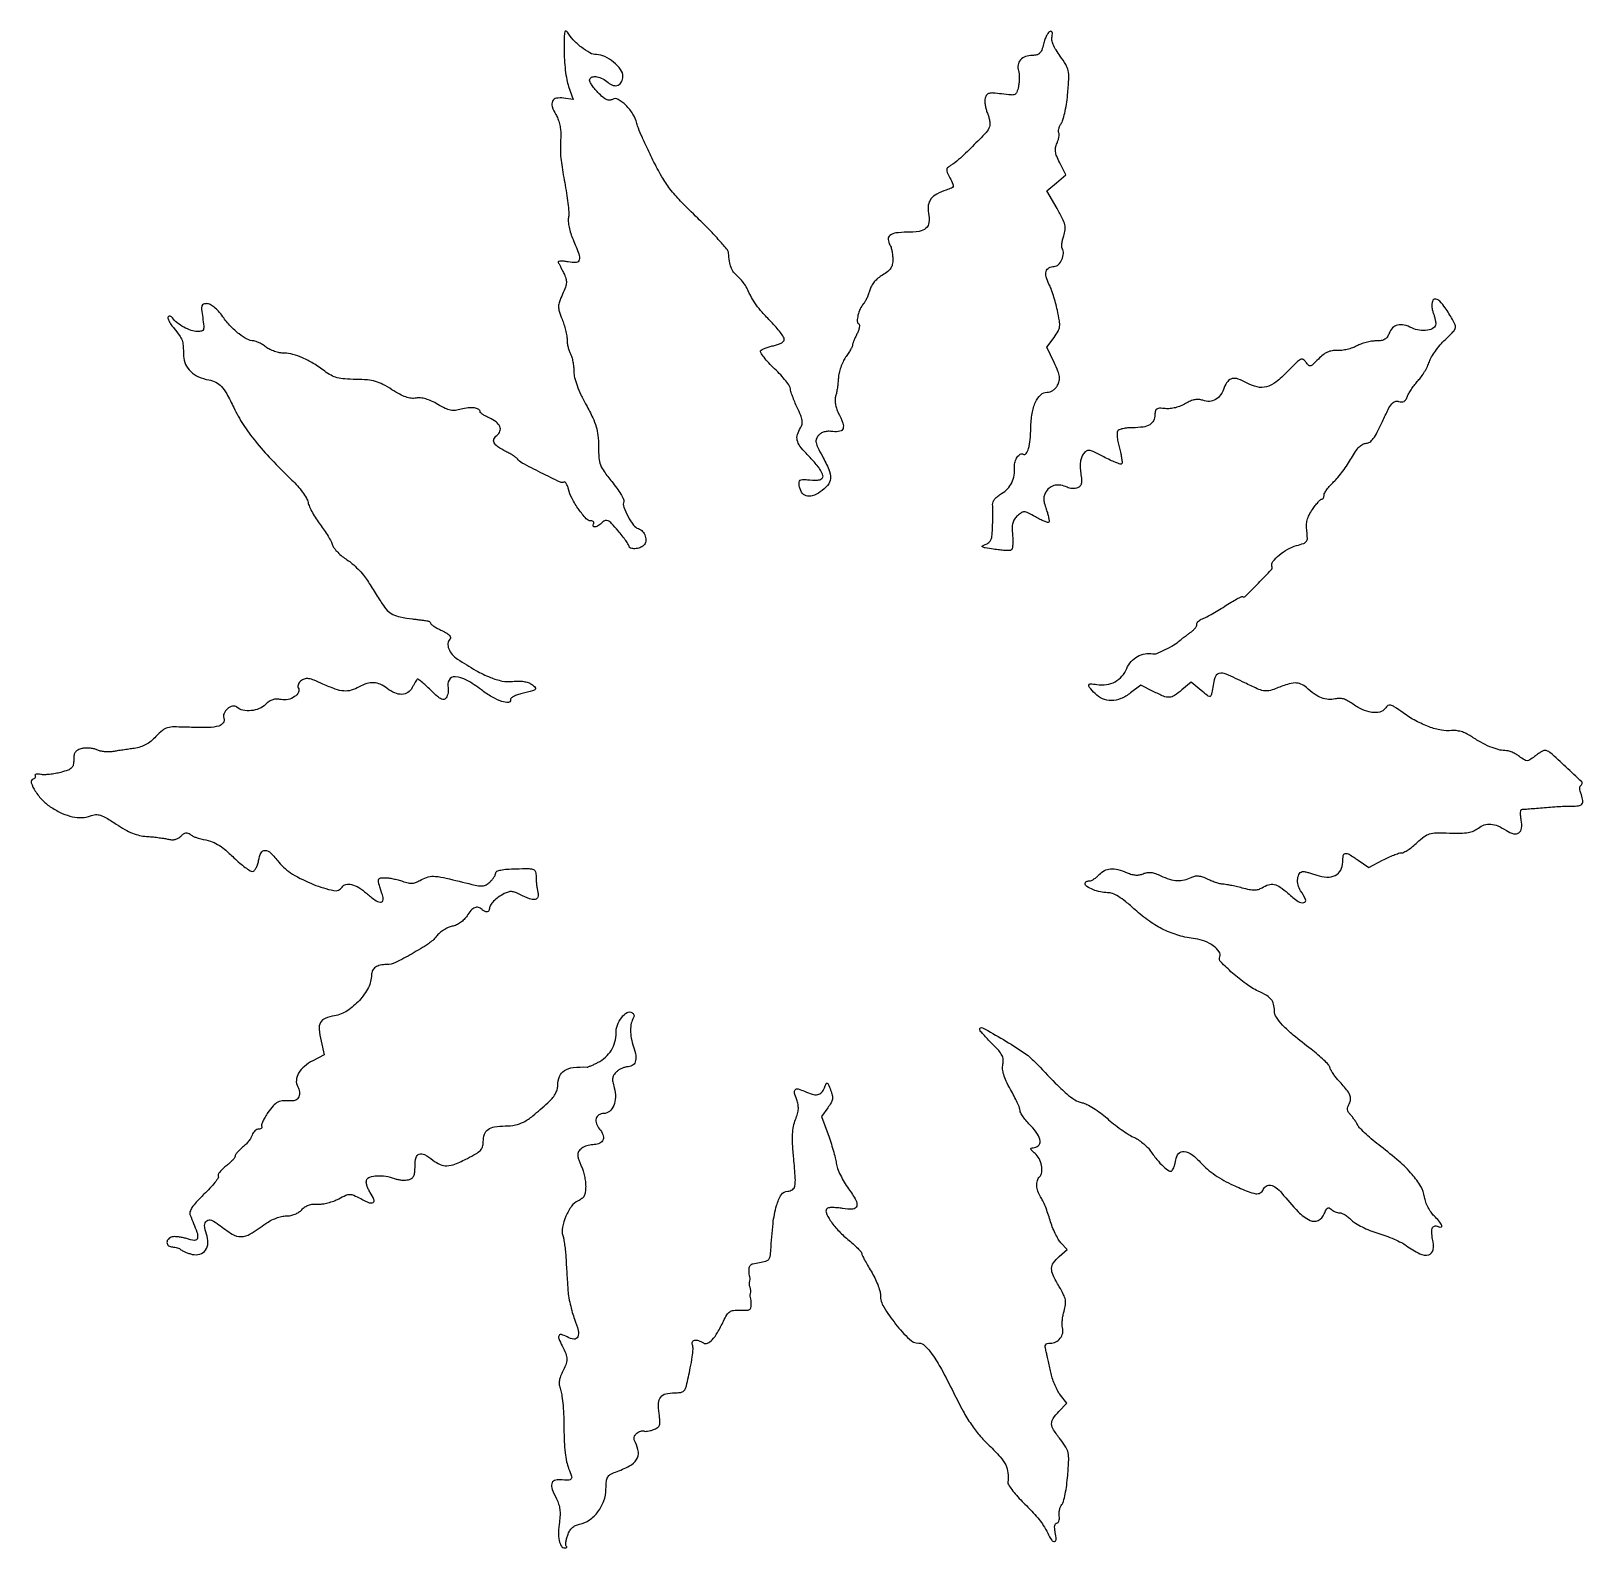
# Model space of a CAD drawing. Extents: x 0 to 500, y 0 to 489.
import ezdxf

# ---------------------------------------------------------------- set-up
doc = ezdxf.new("R2010")
doc.units = 0

msp = doc.modelspace()

# ---------------------------------------------------------------- linework, layer by layer
msp.add_lwpolyline([(172.030409, 482.875727, 0.016702), (172.126627, 479.605273, 0.015017), (172.440923, 476.229814, 0.01547), (172.912916, 473.185468, 0.038627), (173.49545, 471.012895), (174.990901, 466.774337), (171.902822, 467.22757, 0.08006), (169.554547, 467.194575, 0.242582), (168.320106, 466.256542, 0.193769), (168.210807, 464.50257, 0.053301), (169.378916, 461.935693, -0.042951), (170.016518, 460.608019, -0.026693), (170.541548, 458.960431, -0.026695), (170.888001, 457.266482, -0.042993), (170.979852, 455.797159, -0.000022), (170.945823, 454.352182, -0.000015), (170.9076, 452.734165, -0.000016), (170.871057, 451.191336, -0.000033), (170.842723, 450, 0.03542), (170.910836, 448.550756, 0.005892), (171.271523, 445.782374, 0.006438), (171.776826, 442.531862, 0.005662), (172.386197, 439.152763, -0.010258), (172.959691, 435.796248, -0.012276), (173.356852, 432.613931, -0.011051), (173.565197, 429.931319, -0.075471), (173.439397, 428.614561, 0.089588), (173.361376, 427.455382, 0.025194), (173.654762, 425.658748, 0.024543), (174.198582, 423.625306, 0.023644), (174.94475, 421.628893, -0.01217), (176.791975, 417.012333, -0.143217), (176.929276, 415.102784, -0.339349), (175.958835, 414.279125, -0.058793), (173.394996, 414.453721, 0.018796), (172.038236, 414.655803, 0.038356), (170.96267, 414.69195, 0.06318), (170.293036, 414.577505, 0.45824), (170.177083, 414.315012, 0.003539), (170.405937, 413.841837, 0.000587), (170.854104, 412.934397, 0.000644), (171.3838, 411.868496, 0.00057), (171.93826, 410.759531, -0.039205), (172.606728, 409.116511, -0.09259), (172.768808, 407.809474, -0.072921), (172.461852, 406.346833, -0.017798), (171.527238, 404.060403, 0.019023), (170.536204, 401.618892, 0.08221), (170.251529, 400.084965, 0.081609), (170.475258, 398.535616, 0.018588), (171.371066, 396.030635, -0.018727), (171.994677, 394.285276, -0.016082), (172.521501, 392.407673, -0.016379), (172.889176, 390.671009, -0.043998), (173, 389.414022, 0.035465), (173.079864, 388.289486, 0.023224), (173.323125, 387.012495, 0.023372), (173.678207, 385.784209, 0.040834), (174.1, 384.813148, -0.052764), (174.522875, 383.772477, -0.022179), (174.876875, 382.301636, -0.021648), (175.119289, 380.681747, -0.02632), (175.2, 379.14958, 0.060936), (175.443729, 377.157138, 0.026775), (176.222702, 374.611741, 0.022943), (177.463273, 371.647792, 0.014919), (179.151823, 368.340957, -0.012858), (181.271048, 364.232573, -0.040101), (182.396778, 361.333255, -0.047393), (182.945231, 358.563477, -0.024001), (183.132969, 355.009554, 0.018715), (183.290024, 351.290793, 0.0703), (183.798418, 349.017333, 0.065799), (184.933439, 346.898468, 0.015086), (187.407088, 343.667113, -0.014596), (189.004504, 341.584625, -0.020782), (190.289164, 339.639084, -0.017431), (191.203244, 337.994022, -0.201165), (191.257634, 337.272901, 0.170623), (191.28759, 335.428539, 0.03514), (192.647425, 332.419792, 0.03555), (194.424326, 329.621817, 0.157941), (195.988527, 328.503641, -0.134634), (197.346984, 327.62332, -0.106622), (198.213334, 326.09503, -0.112114), (198.34837, 324.410041, -0.161911), (197.684328, 323.084328, -0.114554), (196.501932, 322.347493, -0.068306), (194.866838, 322.028335, -0.083559), (193.482005, 322.181793, -0.335195), (193, 322.820001, 0.147399), (192.84919, 323.320455, 0.008916), (191.949865, 324.625974, 0.012711), (190.794586, 326.156874, 0.009016), (189.425072, 327.816502, 0.009755), (187.313967, 330.187614, 0.084622), (186.197359, 331.04529, 0.21197), (185.310147, 331.106062, 0.109442), (184.353644, 330.496501, -0.052999), (183.121646, 329.501252, -0.100672), (181.939325, 329.03868, -0.354317), (181.44089, 329.316678, -0.237989), (181.5, 330, 0.122698), (181.621559, 330.380268, 0.187915), (181.518476, 330.70625, 0.150523), (181.193504, 330.925829, 0.073989), (180.695018, 331, -0.215809), (179.141007, 331.703503, -0.026359), (176.768023, 334.711719, -0.031504), (174.614455, 338.206971, -0.062508), (173.456505, 341.243089, 0.030376), (173.141904, 342.259237, 0.054938), (172.74737, 343.034508, 0.084563), (172.34064, 343.471776, 0.311094), (171.983073, 343.489538, -0.256016), (170.851179, 343.430275, -0.003629), (164.532119, 346.531293, -0.005794), (158.485526, 349.641337, -0.123604), (157, 350.977756, 0.089672), (156.631882, 351.35656, 0.012105), (155.710815, 351.98215, 0.013641), (154.570164, 352.673885, 0.01111), (153.313412, 353.353356, -0.027915), (150.730501, 354.864082, -0.117411), (149.511754, 356.167102, -0.234722), (149.443189, 357.365656, -0.134673), (150.364596, 358.524648, 0.147924), (151.368722, 359.857353, 0.192372), (151.326149, 361.371274, 0.129651), (150.128925, 362.894673, 0.057598), (147.909865, 364.200191, -0.017424), (146.79511, 364.74083, -0.025227), (145.854773, 365.300478, -0.023055), (145.153758, 365.815253, -0.226587), (145, 366.137123, 0.279198), (144.513522, 366.940418, 0.087212), (143.114084, 367.385233, 0.061584), (141.109925, 367.406796, 0.041786), (138.868458, 366.962274, -0.0436), (136.99242, 366.597281, -0.078077), (135.427989, 366.676864, -0.061945), (133.731892, 367.258571, -0.018993), (131.340605, 368.540544, 0.024403), (129.300306, 369.606102, 0.038311), (127.446891, 370.295094, 0.045274), (125.784379, 370.612828, 0.069547), (124.322327, 370.55356, -0.076754), (122.771423, 370.512953, -0.052762), (121.056725, 370.918887, -0.040021), (119.045912, 371.811767, -0.018176), (116.566448, 373.278663, 0.021616), (113.610895, 374.999893, 0.051952), (111.261349, 375.93921, 0.048836), (108.682515, 376.405597, 0.017254), (104.927732, 376.581522, -0.01501), (101.325947, 376.734083, -0.04614), (98.920962, 377.133469, -0.058727), (96.962134, 377.902475, -0.037912), (94.904165, 379.213467, 0.021595), (91.170856, 381.766522, 0.034861), (87.769459, 383.567411, 0.041272), (84.656399, 384.650231, 0.061454), (81.79966, 385.022236, -0.048668), (80.353629, 385.173165, -0.031858), (78.7349, 385.612376, -0.031983), (77.197296, 386.249077, -0.051863), (76, 387, 0.025451), (74.93272, 387.750573, 0.025382), (73.79375, 388.389559, 0.026218), (72.744773, 388.843096, 0.084311), (72, 388.984353, -0.11904), (69.892755, 389.536316, -0.042905), (67.28169, 391.242914, -0.038368), (64.552149, 393.742039, -0.031467), (62.0351, 396.792848, 0.024764), (60.636503, 398.535057, 0.038856), (59.254678, 399.867422, 0.046783), (57.982153, 400.730564, 0.126293), (56.932455, 401, 0.08171), (55.830439, 400.818699, 0.241297), (55.311405, 400.284649, 0.101902), (55.206138, 399.174001, 0.010061), (55.552271, 396.5, -0.009483), (55.918029, 393.699809, -0.11938), (55.784276, 392.64995, -0.252522), (55.203475, 392.148976, -0.054312), (53.83605, 392, -0.087455), (51.87338, 392.345936, -0.038393), (49.461321, 393.439569, -0.038403), (47.225221, 394.902022, -0.080267), (45.804373, 396.413075, 0.076525), (45.487498, 396.75513, 0.10573), (45.113687, 396.94041, 0.124706), (44.74303, 396.940913, 0.135476), (44.429941, 396.763274, 0.284448), (44.323873, 396.312586, 0.0376), (44.721462, 395.367674, 0.034438), (45.419085, 394.209894, 0.022095), (46.375568, 392.96551, -0.017524), (48.116004, 390.743523, -0.074788), (48.892149, 389.253124, -0.06505), (49.248403, 387.503793, -0.011261), (49.412372, 384.123274, 0.102145), (50.038705, 381.44258, 0.094974), (51.684564, 379.149268, 0.084656), (54.247495, 377.433185, 0.062303), (57.521738, 376.432307, -0.072966), (59.826489, 375.673932, -0.093588), (61.600202, 374.325001, -0.058186), (63.304436, 371.926308, -0.013357), (65.579496, 367.5, 0.031652), (68.622581, 362.076789, 0.025479), (72.538318, 356.655975, 0.021418), (77.639046, 350.832642, 0.011881), (84.322314, 344.156569, -0.023193), (86.113659, 342.284323, -0.023094), (87.726612, 340.251605, -0.023684), (88.965583, 338.349031, -0.078576), (89.508267, 336.96236, 0.052767), (89.970878, 335.57402, 0.018319), (90.915956, 333.684172, 0.017963), (92.116984, 331.663498, 0.019949), (93.421144, 329.805791, -0.01331), (94.732589, 327.989465, -0.013023), (95.955477, 326.09287, -0.013018), (96.94097, 324.37414, -0.046915), (97.433236, 323.212489, 0.086441), (97.978516, 322.163866, 0.030167), (99.094252, 320.871768, 0.028898), (100.519101, 319.569665, 0.029894), (102.069183, 318.456327, -0.036837), (103.761339, 317.205, -0.021013), (105.618839, 315.466215, -0.020899), (107.350474, 313.549013, -0.032316), (108.661644, 311.743838, 0.000116), (109.840175, 309.879865, 0.000082), (111.166195, 307.78446, 0.000083), (112.43527, 305.780501, 0.000174), (113.421754, 304.224538, 0.049822), (115.051378, 302.146138, 0.087378), (116.809637, 300.858864, 0.065866), (119.238489, 300.037466, 0.018489), (123.201615, 299.407685, -0.00051), (124.556075, 299.242112, -0.000524), (125.898287, 299.075217, -0.000507), (127.062361, 298.928035, -0.002218), (127.75, 298.837283, -0.048418), (128.228262, 298.724082, -0.062757), (128.632812, 298.5264, -0.076908), (128.907256, 298.279115, -0.172659), (129, 298.018546, 0.23617), (129.16772, 297.683267, 0.015878), (130.071123, 297.050027, 0.020131), (131.24921, 296.344881, 0.013533), (132.646377, 295.631589, -0.020398), (134.248338, 294.785825, -0.071977), (135.158315, 294.064512, -0.158656), (135.457091, 293.433389, -0.232259), (135.262048, 292.862048, 0.17337), (134.617973, 291.501264, 0.116321), (134.848179, 289.778752, 0.090704), (135.936839, 287.984525, 0.066214), (137.705468, 286.457329, 0.014314), (143.632209, 282.812074, 0.03416), (148.272322, 280.544864, 0.04656), (152.102336, 279.38879, 0.078244), (155.451048, 279.241593, -0.026846), (157.342734, 279.3525, -0.037005), (159.040059, 279.235039, -0.042628), (160.461259, 278.904863, -0.079642), (161.510423, 278.36872, -0.036415), (162.747597, 277.317814, -0.418508), (162.748237, 276.741332, -0.130632), (161.912322, 276.263388, -0.005266), (158.5, 275.395452, 0.02667), (156.983857, 274.939932, 0.041369), (155.741536, 274.373356, 0.049667), (154.900785, 273.785956, 0.270765), (154.726506, 273.281867, -0.462185), (154.078314, 272.463532, -0.092661), (151.97276, 272.781272, -0.048791), (148.798736, 274.24493, -0.030607), (145.400812, 276.52385, 0.035415), (140.574259, 279.69413, 0.113803), (136.90677, 280.763595, 0.287194), (134.992128, 279.712081, 0.18793), (134.635572, 277.139302, -0.063875), (134.714145, 276.402491, -0.040593), (134.625756, 275.543015, -0.040291), (134.397438, 274.698895, -0.058192), (134.053886, 274.007132, -0.174283), (133.352305, 273.475453, -0.191545), (132.504996, 273.539217, -0.069783), (131.266946, 274.373478, -0.010299), (129.059239, 276.442155, 0.009661), (127.48934, 277.916956, 0.016122), (126.105852, 279.08844, 0.010019), (124.950209, 279.96757, 0.387671), (124.653811, 279.935023, 0.044155), (124.443546, 279.648754, 0.005181), (124.039512, 278.966851, 0.006177), (123.576548, 278.143395, 0.00502), (123.100271, 277.25, -0.12842), (121.703882, 275.705829, -0.138199), (119.769315, 275.095694, -0.110623), (117.453527, 275.539858, -0.063574), (115, 277, 0.059528), (112.810792, 278.32685, 0.092883), (110.675735, 278.850992, 0.090346), (108.453177, 278.572386, 0.053654), (106, 277.5, -0.05927), (103.450347, 276.419279, -0.090698), (101.068196, 276.176393, -0.068057), (98.287208, 276.784266, -0.021165), (94.328485, 278.427401, 0.011782), (91.497697, 279.665126, 0.056229), (89.802673, 280.14573, 0.101308), (88.56281, 280.098616, 0.09818), (87.42571, 279.569336, 0.056163), (86.812729, 279.005592, 0.071596), (86.39746, 278.360643, 0.087207), (86.234873, 277.737284, 0.160031), (86.356416, 277.232324, -0.257258), (86.428802, 275.785195, -0.12832), (85.197901, 274.349828, -0.096505), (83.07081, 273.414496, -0.1052), (80.815476, 273.386905, 0.04766), (79.353631, 273.536752, 0.077516), (78.12199, 273.353353, 0.076244), (76.990713, 272.800262, 0.044647), (75.831194, 271.831194, -0.100357), (73.802689, 270.486604, -0.07335), (71.169689, 269.845412, -0.075447), (68.543381, 269.998367, -0.121579), (66.536623, 270.969605, 0.235087), (65.174413, 271.289901, 0.118785), (63.560534, 270.475546, 0.111466), (62.426161, 268.967766, 0.199951), (62.383049, 267.444174, -0.253619), (62.183834, 265.924611, -0.167387), (60.708442, 264.889086, -0.06484), (57.47968, 264.398538, -0.014989), (51.969094, 264.44647, 0.006323), (46.435945, 264.59052, 0.066168), (44.18753, 264.322231, 0.112866), (42.56523, 263.486517, 0.0319), (40.5, 261.506857, -0.034576), (38.90149, 259.990897, -0.047644), (37.263107, 258.883059, -0.049375), (35.49258, 258.133087, -0.041312), (33.5, 257.688708, 0.00203), (31.758852, 257.441728, 0.001496), (29.832577, 257.15462, 0.001511), (28.012898, 256.872202, 0.003381), (26.632177, 256.644056, -0.041046), (25.365342, 256.531684, -0.028459), (23.928674, 256.604266, -0.028805), (22.54726, 256.834256, -0.051284), (21.455919, 257.202039, 0.053341), (20.384642, 257.558174, 0.03287), (19.06955, 257.755115, 0.032717), (17.727834, 257.778627, 0.049544), (16.573742, 257.607864, 0.051586), (15.289995, 257.140734, 0.124772), (14.523561, 256.494745, 0.115397), (14.122836, 255.526571, 0.040686), (14, 254.019492, -0.049737), (13.834989, 252.364756, -0.150953), (13.300351, 251.382435, -0.108376), (12.183966, 250.687457, -0.019472), (9.830523, 249.954365, -0.020777), (8.065441, 249.556905, -0.018692), (6.210128, 249.29061, -0.019087), (4.528263, 249.17774, -0.054485), (3.360785, 249.271364, 0.027011), (2.509649, 249.386861, 0.065102), (1.876042, 249.355691, 0.154811), (1.564577, 249.191014, 0.345553), (1.536493, 248.940953, -0.140105), (1.627706, 248.617891, -0.13062), (1.538238, 248.285578, -0.107887), (1.273382, 247.994171, -0.074235), (0.874054, 247.791351, 0.415944), (0.282347, 246.59915, 0.061712), (1.579448, 243.920273, 0.049618), (3.980406, 240.910489, 0.058867), (6.804997, 238.6231, 0.035206), (10.318366, 236.73684, 0.053124), (13.616975, 235.657668, 0.061953), (16.646623, 235.395597, 0.081646), (19.359762, 235.946682, -0.070658), (21.045591, 236.327634, -0.099155), (22.573956, 236.148761, -0.057333), (24.467964, 235.283085, -0.010736), (27.69599, 233.237981, 0.019116), (30.468802, 231.545705, 0.031156), (32.953011, 230.353508, 0.036391), (35.240206, 229.614788, 0.04766), (37.412503, 229.298891, -0.010828), (39.175994, 229.173796, -0.00831), (41.095976, 228.963505, -0.008414), (42.886232, 228.706576, -0.019684), (44.212097, 228.439559, 0.044876), (45.528399, 228.242768, 0.070425), (46.666711, 228.336212, 0.076528), (47.666134, 228.729938, 0.064428), (48.568043, 229.425186, -0.040121), (49.413605, 230.144942, -0.108605), (50.132516, 230.456241, -0.13826), (50.806901, 230.400477, -0.084058), (51.503918, 229.996749, 0.048264), (52.154271, 229.55537, 0.023513), (53.057348, 229.116013, 0.023074), (54.047832, 228.743599, 0.030822), (54.977857, 228.504264, -0.027014), (58.059535, 227.736174, -0.055057), (60.345862, 226.747127, -0.046705), (62.58697, 225.175333, -0.014764), (65.623577, 222.433126, 0.013298), (67.492651, 220.735285, 0.017754), (69.281803, 219.302231, 0.015082), (70.823425, 218.225532, 0.145898), (71.579883, 218, 0.208614), (72.136565, 218.242832, 0.058063), (72.711713, 219.028125, 0.048108), (73.217153, 220.159935, 0.034618), (73.565978, 221.5, -0.065301), (74.405087, 224.067627, -0.308189), (75.675823, 224.806401, -0.180892), (77.436295, 224.0007, -0.026689), (80.093021, 221.033873, 0.087835), (84.494599, 217.184041, 0.042115), (91.245488, 213.845798, 0.039279), (97.777208, 211.850095, 0.319015), (100.5, 213, -0.204203), (101.721914, 213.861964, -0.115774), (103.562898, 213.82692, -0.076983), (105.859514, 212.847207, -0.040936), (108.347219, 211, 0.02342), (111.023104, 208.863851, 0.110275), (112.817325, 208.089978, 0.384224), (113.622356, 208.579261, 0.148599), (113.616631, 210, 0.055556), (113.335922, 210.910459), (113, 212), (112.664078, 213.089541, -0.055556), (112.383369, 214, -0.049734), (112.174638, 215.031382, -0.214963), (112.368378, 215.609836, -0.175794), (112.967502, 215.918781, -0.032028), (114.234145, 216, -0.033838), (115.411011, 215.920263, -0.015237), (116.93867, 215.664674, -0.015005), (118.541838, 215.295632, -0.019794), (119.976168, 214.858463, 0.029574), (121.796552, 214.342293, 0.075564), (123.160892, 214.251669, 0.078546), (124.459, 214.571105, 0.033891), (126.055039, 215.373441, -0.073717), (128.274902, 216.276591, -0.083551), (130.565376, 216.442977, -0.034853), (134.079409, 215.861896, -0.003493), (142.34534, 213.834344, 0.021479), (144.432938, 213.401211, 0.073044), (145.81864, 213.379321, 0.096162), (146.938941, 213.752778, 0.055572), (148.09534, 214.586281, 0.031834), (148.824237, 215.335596, 0.033275), (149.440506, 216.160871, 0.035304), (149.8711, 216.941055, 0.10886), (150, 217.52608, -0.298739), (150.361048, 218.076438, -0.050989), (151.615208, 218.475015, -0.034094), (153.609218, 218.751254, -0.011954), (156.5, 218.883132, -0.005797), (160.778993, 218.926291, -0.095555), (162.175013, 218.654852, -0.242306), (162.812098, 217.917796, -0.058161), (163.013655, 216.262039, 0.017565), (163.062628, 215.040475, 0.011805), (163.200423, 213.650411, 0.011899), (163.397882, 212.309546, 0.022961), (163.630286, 211.25, -0.144725), (163.59162, 209.740938, -0.290776), (162.710082, 209.010735, -0.122841), (160.845101, 209.233015, -0.028549), (157.941309, 210.53035, 0.02736), (156.336282, 211.252012, 0.075617), (155.129483, 211.517937, 0.089626), (154.02109, 211.392343, 0.04999), (152.761604, 210.872414, 0.02975), (150.823308, 209.68169, 0.044819), (149.30772, 208.405286, 0.05432), (148.315478, 207.159899, 0.141996), (148, 206.071429, -0.158935), (147.773273, 205.376178, -0.204819), (147.201578, 205.036372, -0.148156), (146.397666, 205.16771, -0.082507), (145.583333, 205.75, 0.12987), (144.458856, 206.404483, 0.16694), (143.272511, 206.330811, 0.112329), (142.031122, 205.450987, 0.04285), (140.749425, 203.746882, -0.05254), (139.830202, 202.572677, -0.045776), (138.645812, 201.554387, -0.046463), (137.316942, 200.783283, -0.058951), (135.968874, 200.343775, 0.057272), (134.658948, 199.921548, 0.034806), (133.225998, 199.146492, 0.034523), (131.893766, 198.166101, 0.050692), (130.886285, 197.11889, -0.080259), (128.291399, 194.721517, -0.017338), (123.068254, 191.511928, -0.015555), (117.666535, 188.663744, -0.113316), (114.831787, 188.00464, 0.051827), (112.772461, 187.784816, 0.098954), (111.250537, 187.128455, 0.124504), (110.317266, 186.061428, 0.114082), (109.964565, 184.643011, -0.115934), (108.951092, 180.629952, -0.064349), (106.057219, 176.460476, -0.063635), (102.144133, 173.107607, -0.103867), (98.091848, 171.515518, 0.050054), (95.020694, 170.674167, 0.179947), (93.522957, 169.351249, 0.14894), (93.096052, 167.195556, 0.0312), (93.7261, 163.354445), (94.743214, 158.909645), (91.068668, 157.035032, 0.057962), (88.329974, 155.211071, 0.085653), (86.481979, 153.001737, 0.108399), (85.749059, 150.711578, 0.152154), (86.189854, 148.625233, -0.095786), (86.744772, 146.946308, -0.132789), (86.531198, 145.38336, -0.162204), (85.618454, 144.345715, -0.158656), (84.25682, 144.051141, 0.037994), (81.625702, 144.118726, 0.100533), (79.810285, 143.653891, 0.097095), (78.283067, 142.505761, 0.033945), (76.580277, 140.33295, 0.018835), (75.663239, 138.867586, 0.026897), (74.971645, 137.498416, 0.025556), (74.539259, 136.35955, 0.219771), (74.603243, 135.83295, -0.168316), (74.673818, 135.517444, -0.190065), (74.528648, 135.244679, -0.121062), (74.160963, 135.060165, -0.056098), (73.626405, 135, 0.117522), (73.009357, 134.852935, 0.070674), (72.388908, 134.420163, 0.064467), (71.859165, 133.780749, 0.064033), (71.508279, 133.026085, -0.062461), (71.096522, 132.133204, -0.027599), (70.348804, 131.068007, -0.026789), (69.421293, 130.012163, -0.032494), (68.440892, 129.132165, 0.022357), (67.506383, 128.326938, 0.02781), (66.717012, 127.495186, 0.028096), (66.148608, 126.743561, 0.148912), (66, 126.255647, -0.163822), (65.830926, 125.753469, -0.023484), (65.125412, 124.909844, -0.024609), (64.162808, 123.961097, -0.018762), (63.022679, 123.01738, 0.026137), (61.921958, 122.078599, 0.039731), (61.081309, 121.1448, 0.046312), (60.573794, 120.337049, 0.261206), (60.594681, 119.846803, -0.297152), (60.580868, 119.273985, -0.016266), (59.462358, 117.753767, -0.020926), (57.912491, 115.945852, -0.013317), (55.968574, 113.969711, 0.012238), (53.502831, 111.473889, 0.042695), (52.098708, 109.699839, 0.073269), (51.462472, 108.341028, 0.173454), (51.519582, 107.240721, -0.008313), (53.684848, 101.799434, -0.131296), (53.884131, 99.833025, -0.39859), (52.952469, 99.121654, -0.053253), (50.301047, 99.694743, 0.026994), (49.100228, 100.02101, 0.023186), (47.808745, 100.23601, 0.023844), (46.616322, 100.32072, 0.059841), (45.75, 100.237039, 0.141062), (44.508629, 99.565131, 0.205276), (44.042258, 98.428889, 0.232019), (44.559961, 97.413284, 0.162254), (45.8, 97, -0.042173), (46.55887, 96.935879, -0.03454), (47.350313, 96.744176, -0.035789), (48.057227, 96.463264, -0.073178), (48.55, 96.129108, 0.067438), (49.093564, 95.751375, 0.020211), (50.01125, 95.328036, 0.019862), (51.090747, 94.931436, 0.020307), (52.190425, 94.625009, 0.129763), (54.647381, 94.691204, 0.170014), (56.459695, 95.990041, 0.146865), (57.231187, 98.314093, 0.091327), (56.78924, 101.174741, -0.06101), (56.192141, 103.928039, -0.258694), (56.847328, 105.416733, -0.272901), (58.414957, 105.601118, -0.065355), (60.747281, 104.183098, 0.029841), (65.062039, 101.1214, 0.145972), (67.915967, 100.339011, 0.130653), (70.902468, 101.204785, 0.022059), (75.897883, 104.521409, -0.03678), (77.459492, 105.493279, -0.030927), (79.238299, 106.290488, -0.032022), (80.998574, 106.82629, -0.057928), (82.492896, 107, 0.0484), (83.925192, 107.138971, 0.047216), (85.316549, 107.550854, 0.049113), (86.551189, 108.194123, 0.06428), (87.517817, 109.019688, -0.060197), (88.526335, 109.895315, -0.063563), (89.696754, 110.486582, -0.059309), (91.048501, 110.792189, -0.042804), (92.59537, 110.820516, 0.051442), (94.097322, 110.873931, 0.026697), (95.941384, 111.231878, 0.026236), (97.815012, 111.806462, 0.036009), (99.422565, 112.528232, -0.016434), (101.72858, 113.674002, -0.106105), (102.990582, 113.95204, -0.10798), (104.245641, 113.684935, -0.017296), (106.505977, 112.566714, 0.025483), (109.24653, 111.266307, 0.246845), (110.486668, 111.380626, 0.369956), (110.769407, 112.34149, 0.039404), (109.559471, 114.54958, -0.036067), (108.944776, 115.653847, -0.03854), (108.510739, 116.811196, -0.041719), (108.300911, 117.855091, -0.120929), (108.392628, 118.580788, -0.231204), (109.426765, 119.54412, -0.060408), (111.725095, 119.95018, -0.053004), (114.558691, 119.80353, -0.051471), (117.327579, 119.065554, 0.040606), (118.422883, 118.748039, 0.02931), (119.68241, 118.567481, 0.02981), (120.908273, 118.537835, 0.055145), (121.892678, 118.682186, 0.084809), (122.940102, 119.156221, 0.134036), (123.57886, 119.899208, 0.088345), (123.90806, 121.100878, 0.022794), (124, 123.116631, -0.05774), (124.312986, 125.817909, -0.261311), (125.345949, 126.944897, -0.209654), (127.05386, 126.781104, -0.039417), (129.727129, 125, 0.0605), (132.107693, 123.554626, 0.119097), (134.269922, 123.143862, 0.084207), (136.867826, 123.717606, 0.020024), (140.917838, 125.552625, 0.015477), (143.638827, 127.026466, 0.069866), (145.055265, 128.141452, 0.113342), (145.75766, 129.316686, 0.078405), (146, 130.852625, -0.078383), (146.388291, 133.314306, -0.158372), (147.527765, 134.886932, -0.121052), (149.623558, 135.745249, -0.03696), (153.065141, 136, 0.047964), (156.344497, 136.315309, 0.076131), (158.995245, 137.263963, 0.049091), (161.965666, 139.269004, 0.010132), (166.75, 143.398919, 0.031009), (168.180343, 144.855182, 0.048911), (169.192497, 146.282958, 0.057218), (169.795656, 147.691382, 0.072705), (170, 149.089249, -0.097107), (170.564436, 151.968095, -0.15857), (172.155838, 153.850831, -0.112605), (175.013513, 154.830528, -0.036436), (179.510478, 154.979738, 0.105166), (179.83534, 155.035466, 0.007149), (180.705553, 155.396991, 0.009986), (181.736549, 155.867356, 0.007315), (182.861978, 156.428626, 0.064194), (185.374629, 158.167846, 0.070156), (187.278245, 160.441525, 0.07219), (188.439428, 163.092644, 0.074418), (188.782741, 165.936554, -0.097153), (189.211942, 168.509777, -0.075357), (190.599778, 170.994383, -0.093055), (192.368827, 172.562901, -0.280364), (193.915446, 172.552258, -0.083445), (194.297785, 172.216866, -0.09285), (194.532455, 171.786326, -0.100558), (194.584573, 171.328838, -0.117173), (194.4471, 170.914406, 0.084303), (193.709912, 169.097098, 0.054124), (193.461738, 166.829596, 0.047498), (193.705059, 164.250169, 0.035907), (194.438901, 161.5, -0.043537), (195.148208, 158.669335, -0.122953), (194.974038, 156.653196, -0.186526), (193.961592, 155.450365, -0.126243), (192.206296, 155, 0.0767), (191.489414, 154.889379, 0.034835), (190.604255, 154.540094, 0.03345), (189.703684, 154.033557, 0.039102), (188.927471, 153.434363, 0.061724), (188.088137, 152.461685, 0.11194), (187.714191, 151.485125, 0.081492), (187.739073, 150.233636, 0.021728), (188.187247, 148.284016, -0.070615), (188.57811, 145.256772, -0.094175), (188.027505, 142.545954, -0.120702), (186.676995, 140.687556, -0.177358), (184.799636, 140, 0.144477), (183.248161, 139.542137, 0.187802), (182.387882, 138.351217, 0.154038), (182.47338, 136.688429, 0.094913), (183.5, 135, -0.094895), (184.56513, 133.248374, -0.173523), (184.587413, 131.596793, -0.193406), (183.57766, 130.427299, -0.117983), (181.781385, 129.984687, 0.059938), (179.804993, 129.733442, 0.07337), (178.086194, 129.021582, 0.088266), (176.893359, 127.985459, 0.158653), (176.435433, 126.786475, 0.06966), (176.495307, 126.115119, 0.018948), (176.775987, 125.084677, 0.018785), (177.187002, 123.927879, 0.018523), (177.685433, 122.79966, -0.040279), (178.1898, 121.508977, -0.021352), (178.613846, 119.843535, -0.021111), (178.904296, 118.092791, -0.030556), (179, 116.528221, -0.031382), (178.884106, 114.683549, -0.089134), (178.500769, 113.458595, -0.107384), (177.765056, 112.576268, -0.058639), (176.554243, 111.842761, 0.130573), (174.462829, 110.126455, 0.052556), (172.615036, 106.890987, 0.052558), (171.482761, 103.342409, 0.130931), (171.635427, 100.644796, -0.035013), (171.925673, 99.493293, -0.009839), (172.216133, 97.661284, -0.009871), (172.463488, 95.571574, -0.010252), (172.624514, 93.5, 0.000535), (172.756998, 91.223857, 0.000314), (172.920178, 88.5, 0.000314), (173.086786, 85.776155, 0.000534), (173.229884, 83.5, 0.024762), (173.487401, 81.238212, 0.014471), (174.00757, 78.559803, 0.01445), (174.685073, 75.902701, 0.0237), (175.428379, 73.703584, -0.032122), (176.577949, 70.103896, -0.162266), (176.418229, 68.029217, -0.330583), (175.210727, 67.315726, -0.096936), (173.021713, 67.98838, 0.038706), (171.15993, 68.80649, 0.36403), (170.401769, 68.519741, 0.229083), (170.339351, 67.490622, 0.021862), (171.426264, 65.14259, -0.027753), (172.559976, 62.615829, -0.090856), (172.895521, 60.823321, -0.09225), (172.571378, 59.043448, -0.029148), (171.459162, 56.568853, 0.034139), (170.766068, 54.98471, 0.065257), (170.47185, 53.629909, 0.066994), (170.540326, 52.268887, 0.037861), (170.965323, 50.66963, -0.052191), (171.366996, 48.962904, -0.010556), (171.696064, 45.862509, -0.011032), (171.924028, 42.223722, -0.010126), (172, 38.472901, 0.011416), (172.095743, 34.279938, 0.017894), (172.38912, 30.685758, 0.020863), (172.86016, 27.747294, 0.048816), (173.51342, 25.622124, -0.015002), (174.477799, 23.104254, -0.250939), (174.343489, 22.249993, -0.23799), (173.550333, 21.861129, -0.013599), (170.75, 21.969404, 0.103071), (168.899011, 21.709363, 0.26602), (168.054708, 20.718704, 0.139046), (168.222202, 18.87324, 0.027611), (169.593792, 15.818626, -0.042258), (170.285245, 14.149711, -0.045896), (170.662847, 12.43366, -0.041845), (170.740705, 10.545891, -0.026614), (170.530557, 8.355202, 0.030469), (170.238722, 5.044834, 0.057097), (170.472098, 2.370927, 0.085417), (171.159224, 0.60746, 0.263033), (172.234054, 0, 0.053337), (172.615671, 0.040824, 0.160487), (172.838573, 0.171847, 0.25802), (172.88054, 0.36301, 0.124761), (172.748321, 0.585012, -0.199542), (172.582113, 0.987653, -0.030796), (172.638562, 1.868526, -0.030334), (172.843344, 2.955477, -0.022144), (173.19618, 4.132917, -0.048571), (173.831674, 5.509511, -0.075133), (174.653218, 6.526392, -0.078344), (175.710956, 7.226822, -0.057849), (177.04891, 7.659782, 0.104367), (180.218395, 9.019953, 0.078089), (182.956169, 11.670541, 0.074888), (184.842381, 15.154467, 0.082166), (185.540022, 18.929165, -0.01906), (185.685527, 21.483245, -0.102146), (186.093556, 22.808824, -0.136437), (186.93503, 23.670748, -0.044389), (188.56168, 24.431548, 0.03348), (193.091857, 26.431264, 0.123741), (195.405951, 28.49745, 0.182071), (195.987791, 30.922201, 0.091934), (195.021013, 33.960736, -0.052025), (194.646658, 34.878125, -0.108774), (194.595451, 35.643698, -0.116871), (194.869285, 36.324159, -0.065793), (195.477208, 36.981085, -0.043454), (196.085014, 37.402167, -0.051445), (196.723986, 37.684622, -0.059323), (197.299112, 37.798162, -0.153629), (197.706195, 37.703503, 0.135955), (198.165489, 37.5798, 0.031934), (198.966993, 37.636808, 0.030597), (199.912825, 37.82463, 0.025943), (200.883568, 38.134599, 0.056928), (202.17842, 38.79999, 0.164479), (202.785633, 39.588318, 0.101965), (202.944104, 40.828701, 0.015016), (202.674501, 43.358119, -0.042365), (202.504382, 46.65616, -0.154401), (203.194084, 48.608859, -0.175098), (204.815119, 49.666757, -0.057946), (207.680948, 50, 0.031133), (209.355673, 50.104379, 0.103109), (210.395174, 50.460414, 0.134143), (211.051896, 51.139541, 0.06972), (211.473328, 52.25, 0.004147), (212.72953, 57.99668, 0.015768), (213.370475, 61.613672, 0.023306), (213.607193, 64.040216, 0.104642), (213.384114, 65.441398, -0.187665), (213.388577, 66.41011, -0.26057), (214.046562, 66.948068, -0.13039), (215.342927, 66.839243, -0.055356), (216.922464, 66.069081, 0.249638), (218.251795, 65.969206, 0.103561), (219.763126, 67.04969, 0.056641), (221.471657, 69.390143, 0.019602), (223.399758, 73.109856, -0.025999), (224.484263, 75.138191, -0.11362), (225.42438, 76.109156, -0.120746), (226.663797, 76.540541, -0.031078), (228.797439, 76.609856, 0.016862), (231.166469, 76.619473, 0.195967), (231.994225, 76.993912, 0.192515), (232.332282, 77.843798, 0.016194), (232.25, 80.25, -0.205128), (232.136193, 81.957111, 0.15534), (232, 84, -0.15534), (231.863807, 86.042889, 0.205128), (231.75, 87.75, -0.020031), (231.688936, 90.052736, -0.1612), (232.03066, 91.040094, -0.172114), (232.883062, 91.594988, -0.023574), (235, 92, 0.027329), (237.018962, 92.402, 0.144774), (237.976169, 92.974136, 0.145976), (238.464009, 93.972281, 0.027939), (238.68557, 96, -0.014357), (239.385554, 104.550483, -0.04195), (240.526963, 110.352502, -0.069033), (242.080049, 113.868536, -0.259876), (244.109963, 115, 0.147039), (245.635149, 115.458434, 0.20408), (246.412764, 116.634534, 0.062645), (246.556626, 119.180859, 0.005667), (246.046142, 125.546427, -0.00901), (245.706803, 130.165149, -0.025935), (245.695686, 133.376574, -0.036518), (245.998881, 135.861783, -0.046295), (246.653153, 138.079133, 0.026681), (247.288174, 139.956921, 0.054205), (247.543007, 141.492532, 0.061058), (247.448629, 142.924397, 0.043913), (247.012234, 144.467822, -0.029174), (246.305317, 146.713347, -0.255522), (246.558148, 147.688529, -0.284227), (247.480624, 147.936826, -0.034166), (249.542827, 147.162441, 0.034465), (252.0446, 146.224696, 0.115103), (253.783113, 146.119347, 0.165587), (255.022045, 146.791153, 0.09498), (255.929241, 148.25, -0.011888), (256.517484, 149.678131, -0.389651), (256.831694, 149.815892, -0.214923), (257.157501, 149.510347, -0.005269), (257.944538, 147.559912, -0.034721), (258.472892, 145.873317, -0.098339), (258.519679, 144.646603, -0.091961), (258.093722, 143.447525, -0.027982), (257.031923, 141.829308), (254.968805, 139.038791), (257.111087, 133.269396, -0.010581), (257.967649, 130.803926, -0.008984), (258.769752, 128.166635, -0.009086), (259.413515, 125.73799, -0.025051), (259.749295, 124, 0.054976), (260.177237, 122.328209, 0.021615), (261.112499, 120.138494, 0.021083), (262.337089, 117.837332, 0.024675), (263.693581, 115.769342, -0.024615), (266.11178, 112.083729, -0.207667), (266.347867, 110.157104, -0.322924), (265.120236, 109.207264, -0.048129), (261.813733, 109.413795, 0.01659), (260.238515, 109.612348, 0.020439), (258.759734, 109.688332, 0.019296), (257.532895, 109.653822, 0.122321), (256.942995, 109.464769, 0.358566), (256.502729, 108.173734, 0.054833), (257.825773, 105.565758, 0.044041), (260.27444, 102.456236, 0.032322), (263.484485, 99.459201, -0.010671), (265.214489, 97.978772, -0.015414), (266.673567, 96.592036, -0.011036), (267.807462, 95.394041, -0.186065), (268, 94.894561, 0.11383), (268.12615, 94.347624, 0.007056), (268.88125, 92.851783, 0.01016), (269.850811, 91.085046, 0.007342), (271, 89.154424, -0.022461), (272.148269, 87.085515, -0.021803), (273.11875, 84.90161, -0.022322), (273.8009, 82.909645, -0.071445), (274, 81.523378, 0.136227), (275.069096, 77.672237, 0.0325), (278.894472, 72.158549, 0.030326), (283.317384, 67.237747, 0.19699), (286.337117, 66, -0.19768), (288.313803, 65.186717, -0.044171), (290.717856, 62.343255, -0.029493), (293.668754, 57.579559, -0.009115), (297.54744, 50.081847, 0.009842), (300.647276, 44.110974, 0.023852), (303.227569, 39.866625, 0.028986), (305.866437, 36.408907, 0.023162), (309.083546, 32.997916, -0.018154), (312.566121, 29.378738, -0.065496), (314.36698, 26.74109, -0.091529), (315.106338, 24.224017, -0.059391), (315.059226, 21.182854, 0.179689), (315.23015, 20.423679, 0.016851), (316.346417, 18.829045, 0.019931), (317.861546, 16.97178, 0.014356), (319.690744, 15.019497, -0.004388), (323.271371, 11.347461, -0.022136), (325.159471, 9.193657, -0.032395), (326.503703, 7.273315, -0.017401), (327.91898, 4.75, 0.026325), (329.214777, 2.533339, 0.279893), (330.119787, 2.103578, 0.402136), (330.645836, 2.723548, 0.034096), (330.35, 5, -0.026218), (330.163616, 6.276634, -0.066037), (330.200492, 7.213675, -0.116511), (330.44448, 7.785664, -0.238268), (330.868725, 8, 0.211325), (331.26585, 8.175691, 0.104693), (331.549595, 8.660937, 0.074341), (331.676051, 9.388488, 0.046902), (331.615602, 10.25, -0.055927), (331.564984, 11.221622, -0.042274), (331.718609, 12.279687, -0.043238), (332.038689, 13.261625, -0.072907), (332.488436, 14, 0.109551), (333.008766, 15.013247, 0.01463), (333.552562, 17.368372, 0.016345), (334.030791, 20.240791, 0.013078), (334.363139, 23.360414, 0.008069), (334.681635, 28.34247, 0.062134), (334.503431, 30.670289, 0.090944), (333.764755, 32.509527, 0.026647), (331.99658, 35.004319, -0.023835), (329.801759, 38.064481, -0.131357), (329.181838, 39.977907, -0.163073), (329.667825, 41.725717, -0.042395), (331.5261, 44.027242), (334.052199, 46.663922), (332.009095, 49.261308, -0.043879), (331.158242, 50.563351, -0.020989), (330.289903, 52.364903, -0.020624), (329.535037, 54.334896, -0.027599), (329.025566, 56.179347, 0.001139), (328.617245, 58.034969, 0.000903), (328.167766, 60.038621, 0.000912), (327.744081, 61.895702, 0.00228), (327.425993, 63.25, -0.023581), (327.143112, 64.736116, -0.149316), (327.260959, 65.487874, -0.223999), (327.746489, 65.879006, -0.059422), (328.760978, 66, 0.113724), (330.541121, 66.410194, 0.112632), (331.969505, 67.558833, 0.1139), (332.747693, 69.201618, 0.118384), (332.711635, 70.994707, -0.063082), (332.580796, 71.997188, -0.024489), (332.644122, 73.39778, -0.023776), (332.862127, 74.926049, -0.027144), (333.218214, 76.359345, 0.040094), (333.657171, 78.344311, 0.084723), (333.607602, 79.915069, 0.065666), (333.019518, 81.622319, 0.016805), (331.624603, 84.197169, -0.020856), (329.668301, 87.879161, -0.111478), (329.164752, 90.082901, -0.159368), (329.747583, 91.880852, -0.056446), (331.599363, 93.899446), (334.198726, 96.159563), (332.193139, 98.329782, -0.055108), (331.318236, 99.515012, -0.019581), (330.331866, 101.379393, -0.019157), (329.40029, 103.527713, -0.021402), (328.673246, 105.663897, 0.013173), (327.981287, 107.812254, 0.011882), (327.154645, 109.997129, 0.012), (326.320311, 111.919578, 0.036529), (325.630013, 113.163897, -0.060872), (324.756755, 114.935705, -0.07164), (324.397673, 116.770232, -0.08211), (324.585244, 118.414334, -0.127675), (325.304389, 119.637722, 0.172543), (325.991419, 121.083248, 0.073635), (325.893648, 123.252113, 0.068755), (325.131031, 125.483327, 0.097736), (323.84699, 127.132705, -0.013521), (322.809463, 128.082899, -0.122603), (322.486572, 128.599895, -0.404107), (322.629215, 128.892349, -0.087451), (323.240002, 129, 0.184541), (324.876375, 129.625249, 0.239891), (325.448046, 131.099322, 0.121784), (324.640693, 133.357956, 0.04699), (322.534724, 135.964439, -0.017528), (321.181312, 137.451316, -0.021934), (320.038325, 138.925472, -0.020826), (319.202787, 140.217564, -0.133885), (319, 140.961306, 0.095261), (318.842707, 141.779401, 0.01075), (318.101245, 143.526305, 0.012716), (317.112043, 145.582868, 0.010011), (315.940409, 147.759584, -0.016824), (314.554562, 150.420501, -0.037614), (313.727621, 152.5442, -0.050045), (313.376173, 154.313136, -0.078239), (313.46913, 155.859448, 0.075894), (313.569761, 157.412484, 0.098556), (313.172043, 158.778755, 0.063521), (312.119006, 160.296326, 0.015954), (310.028721, 162.471955, -0.008532), (308.485125, 164.031569, -0.012435), (307.183437, 165.462026, -0.00797), (306.155189, 166.689032, -0.172057), (306, 167.126662, -0.570165), (306.892877, 167.655117, -0.007807), (313.613724, 163.828495, -0.014547), (320.132478, 159.720687, -0.055026), (323.810446, 156.614411, 0.00373), (330.366924, 149.811927, 0.020975), (334.045731, 146.354356, 0.040389), (336.656386, 144.443969, 0.083893), (338.989705, 143.502261, -0.064974), (340.533021, 142.945945, -0.020818), (342.655566, 141.738068, -0.020376), (344.931051, 140.18218, -0.021437), (347.032751, 138.470913, 0.014671), (349.166614, 136.684921, 0.012112), (351.540242, 134.905369, 0.012293), (353.798975, 133.378209, 0.031727), (355.519391, 132.423774, -0.032272), (357.022596, 131.587698, -0.024359), (358.560044, 130.488201, -0.024857), (359.907792, 129.307968, -0.050984), (360.811149, 128.235431, 0.021256), (363.065721, 125.211158, 0.035974), (365.230149, 122.911117, 0.043072), (367.037377, 121.515001, 0.35862), (367.992597, 121.627273, 0.081957), (368.338019, 122.130462, 0.025857), (368.682781, 122.978011, 0.025046), (368.975531, 123.978903, 0.025353), (369.165324, 125, -0.145515), (370.121527, 127.129295, -0.250806), (371.888141, 127.810927, -0.135769), (374.404271, 126.767469, -0.043296), (377.398937, 123.980185, 0.035294), (379.37004, 122.085905, 0.023186), (381.879431, 120.183772, 0.022178), (384.709077, 118.418022, 0.022953), (387.652382, 116.931631, 0.008536), (392.513048, 114.849728, 0.060376), (394.986175, 114.17325, 0.163217), (396.427734, 114.431379, 0.177743), (397.361626, 115.5, -0.170149), (398.330876, 116.642646, -0.182082), (399.770952, 116.889892, -0.117654), (401.53288, 116.09371, -0.056231), (403.325668, 114.351846, 0.019582), (408.67003, 108.339154, 0.088192), (412.4569, 105.583364, 0.227879), (415.129477, 105.569851, 0.193468), (417.061911, 107.662839, -0.023762), (417.616619, 108.936197, -0.127877), (418.106662, 109.503192, -0.249557), (418.626355, 109.562997, -0.103075), (419.237161, 109.162839, 0.058678), (419.801335, 108.717543, 0.038987), (420.535961, 108.341584, 0.039045), (421.318152, 108.084948, 0.059817), (422.025686, 108, -0.102406), (422.802402, 107.839234, -0.035502), (423.82303, 107.308955, -0.033503), (424.895764, 106.54776, -0.033136), (425.861425, 105.647506, 0.067061), (427.128058, 104.617588, 0.021678), (429.247715, 103.444661, 0.021177), (431.744579, 102.330464, 0.022267), (434.285739, 101.451962, -0.016272), (436.884916, 100.58814, -0.014032), (439.555811, 99.516815, -0.014254), (441.923801, 98.407697, -0.039203), (443.5, 97.452338, 0.038647), (447.839959, 94.81522, 0.179193), (450.706457, 94.486611, 0.307466), (452.138717, 96.075088, 0.089984), (451.992141, 99.534845, -0.041104), (451.675229, 101.789182, -0.132324), (451.981801, 103.259094, -0.267204), (452.809724, 103.801349, -0.154005), (454, 103.5, 0.238227), (454.707054, 103.439158, 0.421762), (454.909625, 103.931056, 0.071248), (454.024074, 105.375896, 0.031134), (452.481105, 107.017751, -0.052659), (451.464423, 108.197275, -0.032796), (450.523886, 109.764209, -0.032519), (449.784224, 111.465966, -0.046642), (449.37481, 113.057529, 0.093676), (448.129893, 116.517648, 0.045154), (445.372724, 120.360002, 0.035101), (441.13207, 124.622393, 0.017816), (435.256637, 129.394592, -0.012025), (432.781015, 131.358228, -0.013608), (430.505169, 133.361711, -0.012888), (428.669132, 135.159338, -0.069812), (427.848701, 136.282704, 0.018558), (427.304989, 137.213854, 0.013335), (426.632573, 138.213171, 0.013497), (425.940654, 139.131035, 0.028121), (425.344047, 139.79881, -0.063546), (424.766527, 140.545282, -0.112968), (424.53309, 141.282716, -0.100513), (424.631597, 142.108251, -0.043097), (425.071377, 143.133368, 0.092779), (425.544804, 144.630007, 0.141155), (425.330146, 145.967652, 0.064151), (424.242718, 147.672811, 0.008028), (421.372006, 151, -0.019217), (420.49551, 152.063054, -0.019258), (419.703884, 153.189526, -0.019495), (419.091137, 154.223259, -0.069249), (418.821995, 154.943068, 0.133181), (418.409095, 155.727843, 0.013697), (416.928109, 157.235317, 0.016301), (415.023091, 158.95486, 0.012328), (412.826887, 160.720034, -0.008854), (407.073113, 165.279129, -0.03048), (403.585978, 168.519382, -0.048375), (401.606067, 171.047093, -0.141246), (400.984687, 173.15121, 0.056406), (400.731648, 175.263728, 0.115213), (399.992621, 176.750421, 0.0873), (398.51899, 178.006585, 0.023146), (395.774616, 179.454433, -0.046652), (391.833316, 181.776498, -0.025801), (387.475766, 185.280427, -0.017786), (383.707032, 188.894101, -0.292226), (383.372168, 190.527472, 0.253712), (383.15827, 192.156835, 0.077729), (381.347183, 193.978035, 0.063789), (378.576234, 195.512135, 0.063243), (375.5, 196.303884, -0.037765), (370.187717, 197.386736, -0.043266), (365.345537, 199.226257, -0.041413), (360.722168, 201.949546, -0.030122), (356.061307, 205.682639, 0.012705), (353.051274, 208.270547, 0.032318), (350.707934, 209.943869, 0.045466), (348.801694, 210.899322, 0.100247), (347.204587, 211.179941, -0.059936), (344.910681, 211.395816, -0.044957), (342.487843, 212.154361, -0.044986), (340.541149, 213.175708, -0.254732), (340, 214.16898, -0.159019), (340.103422, 214.485944, -0.096942), (340.395097, 214.755888, -0.078705), (340.83065, 214.938169, -0.059889), (341.345012, 215, 0.105367), (341.98636, 215.136671, 0.036283), (342.826608, 215.5875, 0.034148), (343.70814, 216.234645, 0.033439), (344.5, 217, -0.08947), (346.199264, 218.310027, -0.102993), (348.167706, 218.861255, -0.081728), (350.547751, 218.633704, -0.037562), (353.5, 217.61092, 0.032944), (354.990399, 217.079134, 0.054037), (356.309818, 216.854149, 0.061084), (357.525077, 216.928483, 0.059221), (358.69993, 217.293725, -0.06547), (359.924536, 217.657781, -0.068552), (361.182086, 217.684596, -0.055644), (362.605633, 217.356169, -0.026293), (364.351059, 216.637701, 0.035565), (367.192675, 215.529115, 0.060991), (369.692091, 215.076794, 0.070142), (371.970603, 215.266009, 0.067223), (374.143741, 216.076928, -0.066896), (375.289017, 216.505143, -0.07958), (376.43923, 216.580457, -0.062301), (377.76498, 216.286941, -0.025191), (379.479129, 215.576928, 0.016497), (380.867647, 214.973311, 0.016547), (382.291542, 214.463223, 0.016608), (383.560481, 214.10151, 0.061194), (384.386778, 214, -0.040883), (385.273791, 213.927351, -0.008102), (386.84285, 213.642406, -0.008531), (388.664062, 213.248683, -0.007843), (390.522805, 212.782657, 0.015995), (392.899989, 212.227674, 0.049382), (394.539904, 212.065315, 0.070661), (395.827425, 212.248182, 0.069128), (397.023587, 212.782657, -0.064483), (399.100252, 213.7337, -0.128615), (400.893314, 213.814164, -0.099055), (402.803195, 212.987597, -0.028663), (405.347219, 211, 0.025499), (408.650173, 208.385664, 0.20504), (410.501658, 207.983121, 0.484747), (411.0266, 208.997213, 0.046517), (409.435944, 211.78799, -0.09623), (408.599007, 213.66644, -0.08949), (408.496218, 215.772289, -0.115734), (409.106069, 217.391636, -0.25007), (410.24639, 218, -0.055592), (410.871157, 217.930321, -0.01037), (411.992499, 217.652487, -0.010993), (413.295549, 217.269872, -0.009847), (414.6296, 216.816976, 0.074813), (417.891622, 216.163786, 0.128111), (420.591485, 216.729523, 0.154102), (422.351292, 218.426371, 0.1251), (423, 220.978561, -0.038648), (423.169801, 223.172061, -0.33248), (423.830303, 223.818085, -0.172668), (425.04671, 223.559309, -0.012289), (427.99538, 221.6436), (431.43432, 219.2872), (435.866099, 221.6436, -0.013477), (437.680225, 222.546331, -0.015292), (439.466355, 223.310355, -0.014595), (441.014091, 223.865577, -0.077612), (441.898939, 224.008674, 0.118977), (442.734521, 224.215155, 0.024373), (444.057813, 224.98665, 0.024384), (445.542579, 226.058623, 0.020799), (447, 227.325773, -0.026246), (449.277567, 229.262855, -0.091757), (450.990173, 230.131306, -0.069196), (453.144117, 230.452729, -0.010825), (457.450692, 230.402384, 0.012191), (461.048525, 230.37015, 0.038567), (463.44615, 230.592606, 0.056883), (465.214433, 231.107324, 0.067506), (466.712581, 231.988556, -0.087606), (468.641448, 233.021732, -0.100655), (470.713535, 233.263914, -0.082066), (473.040308, 232.674623, -0.040227), (475.74228, 231.225687, 0.074653), (478.082308, 230.170549, 0.221684), (479.776506, 230.446967, 0.219645), (480.664217, 231.926782, 0.07347), (480.563997, 234.510561, -0.020947), (480.370288, 235.850618, -0.035418), (480.335292, 236.984104, -0.041524), (480.436655, 237.804416, -0.344147), (480.704687, 238.03107, 0.009891), (481.256211, 238.063553, 0.000433), (483.175752, 238.216434, 0.000735), (485.452044, 238.403081, 0.000524), (488, 238.618466, -0.003915), (490.660877, 238.825233, -0.004114), (493.280996, 238.986552, -0.003944), (495.543646, 239.08929, -0.018357), (496.850198, 239.090304, 0.038457), (499.041571, 239.180078, 0.18923), (500.111959, 239.753568, 0.218569), (500.41779, 240.839452, 0.051917), (499.923035, 242.702433, -0.027404), (499.542239, 243.897259, -0.063381), (499.42304, 244.829747, -0.094646), (499.552835, 245.511314, -0.161459), (499.921259, 245.951336, 0.488008), (500.021468, 246.865298, 0.005622), (494.944236, 251.698127, 0.007369), (489.809539, 256.337444, 0.181975), (488.049362, 257, 0.118451), (487.611323, 256.894751, 0.016363), (486.785423, 256.438907, 0.018004), (485.8283, 255.821288, 0.014366), (484.841412, 255.089895, -0.018931), (483.26691, 253.945135, -0.14762), (482.409371, 253.682049, -0.147207), (481.548318, 253.936902, -0.018792), (479.956554, 255.067659, 0.036946), (478.854341, 255.791971, 0.029628), (477.574497, 256.407499, 0.030516), (476.316626, 256.835585, 0.06432), (475.297053, 256.977764, -0.065108), (473.115077, 257.28553, -0.032199), (470.467446, 258.205836, -0.027861), (467.492272, 259.65998, -0.019284), (464.295876, 261.614813, 0.036973), (462.758905, 262.481684, 0.039814), (461.14792, 263.088136, 0.04226), (459.561593, 263.403074, 0.056918), (458.098789, 263.399859, -0.076765), (454.798146, 263.523093, -0.040368), (450.833805, 264.62556, -0.036507), (446.594123, 266.54394, -0.031236), (442.440979, 269.14977, 0.007558), (439.633961, 271.101991, 0.090321), (438.428432, 271.629417, 0.220914), (437.56401, 271.451865, 0.075643), (436.639706, 270.521947, -0.178521), (434.919479, 269.379837, -0.095668), (432.338427, 269.27129, -0.073014), (429.245377, 270.209453, -0.049133), (426.071275, 272.105425, 0.033779), (424.585853, 273.055662, 0.059073), (423.233208, 273.601523, 0.067296), (421.920267, 273.774728, 0.060744), (420.55991, 273.604392, -0.084887), (418.416925, 273.440055, -0.070715), (416.192052, 273.970455, -0.058081), (413.837137, 275.230334, -0.03279), (411.301067, 277.251302, 0.082952), (409.515411, 278.403107, 0.11143), (407.629152, 278.756895, 0.070297), (405.153909, 278.314395, 0.017183), (401.255291, 276.884091, -0.047334), (399.189169, 276.264398, -0.097497), (397.508208, 276.260338, -0.057942), (395.439627, 276.917763, -0.008664), (391.486357, 278.782759, 0.011454), (385.387465, 281.618489, 0.177145), (383.116846, 281.758682, 0.262678), (381.767008, 280.361202, 0.02581), (380.788935, 275.602294, -0.067157), (380.507628, 274.642855, -0.356282), (380.053382, 274.41385, -0.113611), (379.277325, 274.782825, -0.007449), (377.341185, 276.364461), (374.182369, 279.024334), (371.196829, 276.512167, -0.029526), (368.775673, 274.707734, -0.133203), (367.11482, 274.163625, -0.112901), (365.262332, 274.487547, -0.018449), (361.936148, 276.032575), (357.951972, 278.06515), (354.631595, 275.532575, -0.06407), (351.504386, 273.726915, -0.094439), (348.409959, 273.075915, -0.106797), (345.57255, 273.632654, -0.102877), (343.174314, 275.314451, -0.010898), (341.359466, 277.33266, -0.229942), (341.15851, 278.092435, -0.376367), (341.649464, 278.47143, -0.020529), (343.75, 278.253069, 0.071487), (346.865321, 278.247133, 0.088034), (349.623032, 279.150128, 0.090555), (351.84443, 280.919728, 0.080605), (353.405853, 283.428918, -0.082889), (354.805924, 285.656222, -0.082491), (356.855577, 287.312366, -0.084672), (359.280515, 288.186723, -0.09422), (361.76548, 288.159967, 0.147035), (363.09439, 288.28435, 0.017731), (365.808982, 289.499096, 0.022247), (368.575779, 291.013142, 0.043119), (370.609156, 292.5, -0.01282), (371.194176, 292.984732, -0.004743), (372.04186, 293.638286, -0.004696), (372.980853, 294.334377, -0.005641), (373.877471, 294.970759, 0.035325), (374.689697, 295.622999, 0.038577), (375.376507, 296.365465, 0.041881), (375.854617, 297.086298, 0.126147), (376, 297.653372, -0.128215), (376.131777, 298.158815, -0.069159), (376.522839, 298.675186, -0.061623), (377.09926, 299.123872, -0.057817), (377.779879, 299.430136, 0.044205), (378.780257, 299.848009, 0.007241), (380.624998, 300.852247, 0.007921), (382.765664, 302.103167, 0.006913), (384.965985, 303.478085, -0.007111), (387.064027, 304.787935, -0.011526), (388.887879, 305.834233, -0.005319), (390.434058, 306.653296, -0.326378), (390.725393, 306.60794, 0.412436), (391.567182, 306.605384, 0.004938), (395.814624, 310.885253, 0.005468), (399.954811, 315.234447, 0.271249), (400.204348, 316.34984, -0.253182), (400.489534, 317.862965, -0.047063), (402.541842, 319.953011, -0.046499), (405.31488, 321.880923, -0.062972), (408.135862, 323.036584, 0.019766), (410.42773, 323.751977, 0.154206), (411.308593, 324.418961, 0.164257), (411.617609, 325.450358, 0.023212), (411.435862, 327.691386, -0.03928), (411.343097, 329.590073, -0.0558), (411.580722, 331.261932, -0.053558), (412.192842, 332.889735, -0.03277), (413.234869, 334.659205, -0.014255), (414.157173, 335.934225, -0.020123), (415.05493, 337.010997, -0.016779), (415.844179, 337.826927, -0.192152), (416.25, 337.993167, 0.169828), (416.536185, 338.096194, 0.093273), (416.779688, 338.38366, 0.074257), (416.9444, 338.810174, 0.05513), (417, 339.312909, -0.132647), (417.185417, 339.999525, -0.024761), (417.903635, 341.102921, -0.024966), (418.898496, 342.342147, -0.020542), (420.076206, 343.562909, 0.027956), (421.445946, 345.025491, 0.013612), (423.034203, 347.032243, 0.013456), (424.577992, 349.215961, 0.018922), (425.826206, 351.248983, -0.02062), (427.143666, 353.378549, -0.046718), (428.346376, 354.839876, -0.065504), (429.471156, 355.709191, -0.132432), (430.543964, 355.998983, 0.159653), (431.703358, 356.379507, 0.073979), (432.841691, 357.508895, 0.042009), (434.126188, 359.568275, 0.011122), (435.818969, 363.059451, -0.008327), (437.662334, 366.915955, -0.054496), (438.820911, 368.717853, -0.133682), (439.853102, 369.462097, -0.168119), (441.024229, 369.49231, 0.069597), (442.006267, 369.325393, 0.141587), (442.757872, 369.518842, 0.122629), (443.359944, 370.111193, 0.045735), (443.888355, 371.182859, -0.040198), (444.405318, 372.261198, -0.017279), (445.256172, 373.612481, -0.016967), (446.266238, 374.99656, -0.021486), (447.295096, 376.200057, 0.032432), (448.339834, 377.477684, 0.020339), (449.398064, 379.093105, 0.020397), (450.313975, 380.775755, 0.034743), (450.919857, 382.257164, -0.053159), (451.622711, 383.810175, -0.022252), (452.874515, 385.73884, -0.021714), (454.409227, 387.70156, -0.026319), (456.0182, 389.395522, 0.009168), (458.541269, 391.875738, 0.1067), (459.275448, 393.038921, 0.184094), (459.260339, 394.143559, 0.038964), (458.39736, 395.904469, 0.01279), (456.028223, 399.690511, 0.05268), (454.309519, 401.773007, 0.137121), (453.048611, 402.466775, 0.316364), (452.095423, 402.083474, 0.088655), (451.782506, 401.340892, 0.055064), (451.676575, 400.398569, 0.049479), (451.779073, 399.344648, 0.041898), (452.088064, 398.268374, -0.017104), (452.437173, 397.246204, -0.015061), (452.732119, 396.158476, -0.015305), (452.938515, 395.161116, -0.043391), (453, 394.453952, -0.257691), (452.296575, 393.179727, -0.099943), (450.347936, 392.44012, -0.077435), (447.760693, 392.416916, -0.078074), (445.296898, 393.182911, 0.056018), (442.75749, 394.096482, 0.118051), (440.675421, 394.093168, 0.143486), (439.081371, 393.177019, 0.100541), (437.967964, 391.41574, -0.060105), (437.348157, 390.23498, -0.111351), (436.556568, 389.504082, -0.095117), (435.437757, 389.115723, -0.035655), (433.774751, 388.993839, 0.039711), (432.303069, 388.873985, 0.023599), (430.580708, 388.510784, 0.023527), (428.886881, 387.982991, 0.037144), (427.5, 387.358047, -0.040789), (426.114424, 386.745785, -0.02621), (424.425713, 386.256268, -0.026311), (422.710589, 385.949261, -0.044004), (421.247108, 385.895729, 0.05044), (419.555082, 385.812066, 0.068083), (418.08671, 385.380027, 0.061287), (416.678093, 384.526958, 0.032463), (415.157023, 383.160633, -0.009209), (413.346929, 381.375901, -0.129742), (412.554334, 380.940964, -0.272991), (411.921218, 381.129311, -0.047636), (411.132543, 382.159373, 0.119973), (410.282064, 382.990256, 0.259328), (409.396636, 383.014578, 0.075833), (408.110896, 382.074384, 0.005916), (405.122289, 379.03026, -0.035519), (401.46634, 375.722599, -0.100741), (398.405729, 374.192435, -0.125238), (395.401535, 374.151496, -0.07106), (392, 375.5, 0.04502), (389.336414, 376.719433, 0.138059), (387.374304, 376.847095, 0.175255), (385.918783, 375.941841, 0.083187), (384.842797, 373.978891, -0.066804), (383.649754, 371.623458, -0.108917), (382.019857, 370.100269, -0.122865), (380.05099, 369.512551, -0.100308), (377.872168, 369.851585, 0.06877), (376.636819, 370.12393, 0.068055), (375.369327, 370.052577, 0.056267), (373.974582, 369.614166, 0.029028), (372.345772, 368.776502, -0.039502), (370.803334, 368.02364, -0.033988), (369.082758, 367.477859, -0.034799), (367.356204, 367.182109, -0.049271), (365.798079, 367.179591, 0.021127), (363.955968, 367.280268, 0.138384), (363.070931, 367.042296, 0.203923), (362.62208, 366.427687, 0.054326), (362.473853, 365.197366, -0.111559), (362.019545, 363.287667, -0.147736), (360.809203, 361.986119, -0.098869), (358.658502, 361.246459, -0.032635), (355.309017, 361.015313, 0.023834), (353.655511, 360.930393, 0.030659), (352.153245, 360.687542, 0.031613), (350.966889, 360.34026, 0.16889), (350.451175, 359.920999, 0.142822), (350.26381, 359.243605, 0.022621), (350.346169, 357.851863, 0.023527), (350.601966, 356.175097, 0.018642), (351.030148, 354.392323, -0.013318), (351.468627, 352.648632, -0.019514), (351.752899, 351.092621, -0.01537), (351.894233, 349.823896, -0.219843), (351.741112, 349.407778, -0.282336), (351.317809, 349.306407, -0.012354), (349.824628, 349.834609, -0.017837), (348.014341, 350.600804, -0.011434), (345.968003, 351.611911, 0.006433), (342.598082, 353.319149, 0.082868), (341.250562, 353.722291, 0.199991), (340.323996, 353.466421, 0.068913), (339.337819, 352.447318, 0.073588), (338.760132, 351.349663, 0.05259), (338.43989, 349.996973, 0.04355), (338.373954, 348.363211, 0.025541), (338.565133, 346.414229, -0.016972), (338.813936, 344.258559, -0.074334), (338.727774, 342.982627, -0.133444), (338.309067, 342.180604, -0.114984), (337.519752, 341.645953, -0.063783), (336.759694, 341.460749, -0.040979), (335.85132, 341.433755, -0.040731), (334.941882, 341.556002, -0.05918), (334.177558, 341.820587, 0.06802), (332.186615, 342.470764, 0.093664), (330.309247, 342.457689, 0.102673), (328.692353, 341.777166, 0.097822), (327.447055, 340.5, 0.056277), (326.845696, 339.302247, 0.088191), (326.643341, 338.170585, 0.065251), (326.820571, 336.807552, 0.019165), (327.441254, 334.786337, -0.014957), (327.902675, 333.327596, -0.021937), (328.212795, 332.01833, -0.018419), (328.375733, 330.953784, -0.228992), (328.244933, 330.578267, -0.278792), (327.872019, 330.486367, -0.018288), (326.780666, 330.870858, -0.022294), (325.445038, 331.467122, -0.014443), (323.954466, 332.268595, 0.010984), (321.536482, 333.590372, 0.103858), (320.404574, 333.905249, 0.163332), (319.464687, 333.655766, 0.038094), (318.157089, 332.642164, 0.061639), (317.190997, 331.522971, 0.084921), (316.650999, 330.312309, 0.06472), (316.461452, 328.751606, 0.022307), (316.582131, 326.477139, -0.018415), (316.685877, 324.772567, -0.026091), (316.643023, 323.253761, -0.024502), (316.486761, 322.052657, -0.212843), (316.19071, 321.617865, -0.137266), (315.628953, 321.455875, -0.012595), (314.163067, 321.481189, -0.015526), (312.386827, 321.611987, -0.01155), (310.436466, 321.862316, -0.005678), (307.769988, 322.298396, -0.084937), (306.884957, 322.614384, -0.565625), (306.87518, 322.952822, -0.061049), (307.75, 323.373478, 0.085328), (308.927643, 324.011495, 0.130501), (309.621555, 324.934766, 0.074466), (309.989495, 326.462633, 0.014276), (310.158444, 329.317388, 0.003644), (310.207703, 331.433429, 0.003881), (310.224748, 333.505876, 0.003694), (310.212399, 335.28872, 0.017948), (310.161665, 336.298359, -0.130865), (310.309398, 337.138066, -0.063166), (310.894234, 338.069716, -0.05325), (311.829233, 338.990362, -0.039725), (313.031168, 339.798359, 0.074666), (314.964706, 341.303648, 0.077306), (316.343894, 343.294155, 0.073105), (317.10578, 345.708488, 0.057379), (317.229668, 348.453914, -0.088275), (317.402009, 350.065179, -0.080114), (318.119308, 351.578853, -0.105958), (319.091874, 352.498149, -0.282066), (320.008522, 352.494733, 0.393685), (320.938586, 352.679905, 0.085588), (321.724311, 354.292419, 0.046853), (322.272599, 357.158598, 0.020894), (322.478671, 361, -0.038058), (322.885945, 365.621926, -0.066438), (324.008169, 369.2933, -0.093924), (325.676636, 371.647128, -0.202771), (327.710745, 372.428491, 0.08806), (328.658985, 372.564344, 0.067341), (329.60304, 373.023226, 0.063188), (330.445891, 373.752285, 0.060087), (331.096569, 374.680442, 0.066193), (331.638727, 376.124298, 0.094379), (331.691728, 377.489321, 0.05925), (331.220816, 379.205837, 0.012979), (329.992446, 382.016127), (327.644845, 387.028353), (329.950344, 390.146707, 0.030253), (331.246218, 392.141341, 0.098359), (331.739222, 393.631151, 0.072745), (331.700049, 395.432268, 0.011772), (331.034628, 398.88253, 0.013076), (330.4575, 401.238685, 0.011397), (329.733333, 403.67289, 0.011535), (328.977295, 405.844514, 0.032947), (328.319586, 407.301776, -0.057083), (327.414925, 409.594737, -0.135917), (327.43024, 411.411123, -0.193903), (328.327441, 412.563195, -0.132284), (329.949563, 413, 0.19651), (331.346486, 413.571071, 0.092002), (332.487287, 415.199291, 0.088068), (333.00231, 417.199696, 0.158784), (332.606119, 418.828296, -0.139814), (332.448174, 419.386495, -0.030006), (332.511214, 420.400757, -0.029144), (332.731167, 421.607165, -0.024209), (333.10055, 422.858593, 0.053668), (333.542825, 424.76298, 0.091409), (333.442943, 426.389023, 0.057815), (332.710621, 428.339565, 0.011256), (330.915656, 431.647419), (327.654163, 437.347913), (330.731426, 439.923957), (333.808689, 442.5), (331.808094, 446.391046, -0.02001), (330.828062, 448.500662, -0.063793), (330.418338, 449.995848, -0.085012), (330.456836, 451.297544, -0.057148), (330.916454, 452.715981, 0.030195), (331.300112, 453.713551, 0.035454), (331.536838, 454.698357, 0.038163), (331.611709, 455.539904, 0.142457), (331.471144, 456.04669, -0.162249), (331.353411, 456.545288, -0.044653), (331.498938, 457.349303, -0.040181), (331.838588, 458.283756, -0.032686), (332.344092, 459.221754, 0.072499), (332.936413, 460.566511, 0.015686), (333.538763, 463.040977, 0.016051), (334.058737, 465.976507, 0.014736), (334.406885, 469.024126, 0.009312), (334.719254, 473.775406, 0.064009), (334.530649, 476.104057, 0.084371), (333.766805, 478.033227, 0.022191), (331.912502, 480.80434, -0.021866), (330.604737, 482.755958, -0.038593), (329.72764, 484.484797, -0.048303), (329.280507, 485.951958, -0.11426), (329.312583, 487.087319, 0.036497), (329.467838, 487.927072, 0.121037), (329.39495, 488.480083, 0.231361), (329.115811, 488.737082, 0.152534), (328.671314, 488.731156, 0.16217), (328.159708, 488.352144, 0.033629), (327.571954, 487.381373, 0.03208), (327.014214, 486.108743, 0.025485), (326.573635, 484.674052, -0.025101), (325.970536, 482.704753, -0.108335), (325.320822, 481.675777, -0.142838), (324.401348, 481.163861, -0.056122), (322.946079, 481, 0.085085), (320.75357, 480.624179, 0.12591), (319.140687, 479.544208, 0.141291), (318.360054, 477.926307, 0.119604), (318.491901, 476.025517, -0.052715), (318.69796, 475.019333, -0.024267), (318.762402, 473.681783, -0.023714), (318.694144, 472.254952, -0.030255), (318.489963, 470.954303, -0.035019), (317.956622, 469.142021, -0.203568), (317.286886, 468.434357, -0.125933), (316.122346, 468.245552, -0.010517), (313.060725, 468.586332, 0.011694), (310.334631, 468.883272, 0.083328), (309.015704, 468.77599, 0.173881), (308.261734, 468.269249, 0.095021), (307.775982, 467.251354, 0.069355), (307.663028, 466.292741, 0.030197), (307.767726, 465.012157, 0.029161), (308.045551, 463.643424, 0.034377), (308.470481, 462.391796, -0.029696), (308.896478, 461.17454, -0.02922), (309.177979, 459.90884, -0.030542), (309.291142, 458.773623, -0.090017), (309.181128, 458, -0.110515), (308.095181, 456.192254, -0.006834), (303.688162, 451.690407, -0.009503), (299.21427, 447.409419, -0.056345), (296.605281, 445.5, 0.052088), (295.666987, 444.825456, 0.201663), (295.364713, 444.192322, 0.118717), (295.531803, 443.31827, 0.013564), (296.415386, 441.5, -0.013711), (297.357532, 439.559761, -0.18179), (297.408294, 438.779598, -0.223267), (296.924786, 438.243655, -0.021573), (295.237595, 437.619512, 0.044498), (292.174354, 436.323974, 0.105948), (290.293652, 434.73936, 0.128901), (289.440242, 432.738389, 0.083241), (289.489251, 430.205604, -0.069275), (289.631925, 427.179804, -0.190921), (288.685019, 425.308807, -0.146189), (286.489619, 424.289544, -0.0361), (282.484544, 424, 0.031229), (279.000467, 423.782179, 0.131443), (277.076408, 422.999675, 0.254366), (276.487069, 421.697425, 0.123415), (277.077207, 419.909316, -0.068368), (277.421882, 419.153473, -0.023729), (277.711799, 417.988315, -0.023058), (277.913187, 416.658619, -0.024842), (277.984687, 415.348776, -0.049179), (277.8273, 413.668936, -0.096796), (277.325889, 412.430452, -0.084436), (276.342459, 411.366634, -0.030791), (274.637188, 410.213444, 0.041208), (273.209242, 409.203873, 0.043466), (271.993692, 407.990111, 0.046412), (271.081447, 406.675109, 0.067381), (270.559277, 405.364668, -0.025571), (270.191589, 404.157929, -0.020517), (269.677927, 402.900871, -0.020972), (269.10529, 401.776015, -0.048542), (268.563118, 401, 0.067809), (267.484679, 399.322745, 0.051123), (266.765749, 397.249928, 0.054069), (266.533709, 395.383107, 0.264109), (267.025791, 394.48406, -0.248185), (267.251698, 394.0991, -0.055806), (267.198836, 393.315434, -0.045391), (266.923169, 392.317702, -0.030145), (266.438071, 391.233065, 0.011439), (265.891745, 390.124676, 0.013617), (265.429326, 389.054434, 0.012435), (265.088633, 388.137485, 0.081074), (265.006161, 387.65437, -0.113509), (264.889261, 387.162503, -0.012959), (264.353666, 386.14691, -0.015119), (263.638952, 384.958516, -0.011772), (262.793553, 383.710071, 0.042222), (261.937033, 382.262807, 0.027553), (261.19, 380.470464, 0.027695), (260.651449, 378.628362, 0.046542), (260.433064, 377.032943, -0.01457), (260.322199, 375.499198, -0.011532), (260.115952, 373.849298, -0.0117), (259.853232, 372.326311, -0.028285), (259.569848, 371.22007, 0.072572), (259.384736, 370.090561, 0.04406), (259.480287, 368.73767, 0.040319), (259.835337, 367.281553, 0.03576), (260.430336, 365.83919, -0.025008), (261.875509, 362.53884, -0.161912), (261.950184, 360.748623, -0.286498), (260.957825, 359.854451, -0.073022), (258.694408, 359.787511, 0.035896), (257.134904, 359.856888, 0.061514), (255.849315, 359.662358, 0.07278), (254.80582, 359.19842, 0.078766), (253.970662, 358.46465, 0.089991), (253.336437, 357.339343, 0.133126), (253.258727, 356.215429, 0.06786), (253.782822, 354.691195, 0.01063), (255.276255, 351.877418, -0.028614), (257.374817, 347.555124, -0.113892), (257.864438, 344.667797, -0.160671), (256.971376, 342.415195, -0.075164), (254.595032, 340.311216, -0.062177), (252.049205, 339.080056, -0.161044), (250.035566, 339.066161, -0.188315), (248.612743, 340.227881, -0.089127), (247.819154, 342.5, -0.06429), (247.788442, 343.528951, -0.226629), (248.122035, 344.080089, -0.14358), (248.894634, 344.31533, -0.022601), (250.5, 344.25937, 0.022524), (253.672069, 344.148306, 0.157884), (255.120686, 344.633552, 0.312637), (255.466886, 345.649679, 0.075742), (254.687659, 347.35394, 0.022313), (253.887882, 348.463255, 0.009002), (252.703244, 349.906572, 0.008887), (251.370334, 351.416963, 0.011142), (250.079324, 352.76683, -0.035508), (248.067861, 355.086238, -0.105487), (247.18899, 356.986344, -0.129336), (247.252557, 358.843834, -0.066798), (248.217328, 360.97639, 0.080206), (248.728752, 362.192194, 0.097924), (248.781555, 363.422825, 0.060615), (248.339269, 364.999879, 0.014437), (247.217328, 367.489573, -0.011997), (246.368441, 369.349058, -0.013821), (245.65134, 371.162178, -0.012956), (245.128738, 372.723082, -0.074429), (245, 373.583136, 0.152111), (244.734168, 374.436725, 0.016858), (243.503303, 376.098459, 0.019307), (241.856204, 378.015318, 0.014494), (239.904863, 379.997941, -0.014431), (237.994349, 381.93859, -0.022553), (236.477999, 383.725711, -0.018568), (235.40304, 385.227046, -0.292386), (235.393818, 385.828193, -0.136076), (235.833147, 386.234796, -0.02575), (236.837702, 386.689143, -0.025799), (238.101924, 387.110449, -0.021165), (239.488955, 387.43195, 0.03403), (240.861491, 387.787506, 0.050814), (241.990813, 388.295971, 0.063709), (242.756017, 388.879906, 0.200554), (243, 389.463714, 0.143599), (242.775093, 390.230674, 0.017026), (241.755986, 391.705864, 0.019222), (240.386869, 393.409237, 0.014661), (238.76506, 395.168401, -0.010903), (235.908883, 398.220125, -0.025943), (233.958994, 400.638142, -0.030236), (232.45272, 403.007377, -0.02087), (231.029422, 405.850653, 0.036827), (230.477384, 406.870825, 0.022188), (229.6845, 407.99568, 0.02216), (228.792167, 409.049368, 0.035803), (227.9345, 409.851955, -0.062445), (226.686736, 411.150625, -0.068144), (225.841385, 412.681236, -0.055511), (225.326262, 414.636369, -0.025777), (225.076511, 417.252832, 0.16374), (224.66701, 418.314217, 0.007592), (222.121203, 421.288075, 0.011909), (218.913045, 424.752551, 0.008205), (215.123328, 428.528404, -0.008597), (209.565583, 434.07451, -0.028161), (206.172138, 437.999095, -0.03321), (203.541859, 441.925418, -0.015917), (200.674264, 447.275572, -0.00531), (198.877921, 450.998387, -0.006285), (197.26192, 454.555942, -0.005535), (195.970733, 457.586718, -0.039254), (195.47858, 459.106359, 0.081131), (194.228652, 462.090618, 0.05796), (191.963707, 464.924133, 0.06361), (189.485036, 466.822616, 0.265158), (187.673993, 466.837433, -0.123077), (186.712939, 466.576327, -0.115004), (185.71525, 466.787558, -0.069629), (184.536028, 467.554554, -0.020266), (182.956039, 469.044971, -0.023452), (181.812801, 470.329824, -0.031601), (180.912314, 471.599032, -0.032692), (180.327608, 472.699151, -0.19249), (180.300171, 473.339282, -0.254345), (181.103478, 474.065699, -0.103603), (182.624327, 474.112221, -0.075871), (184.486502, 473.479909, -0.062743), (186.212755, 472.288465, 0.107119), (187.863856, 471.351837, 0.176013), (189.45026, 471.42466, 0.181946), (190.583993, 472.489952, 0.114637), (191, 474.280557, 0.16298), (190.274904, 476.445962, 0.059769), (188.00934, 478.802904, 0.058656), (185.131646, 480.641697, 0.113335), (182.482463, 481.25, -0.127905), (180.383368, 481.795899, -0.038118), (177.600266, 483.639472, -0.038525), (174.952021, 486.049148, -0.062843), (173.165077, 488.5, 0.232292), (172.661335, 488.851948, 0.400882), (172.274794, 488.582254, 0.044074), (172.084107, 486.871124, 0.004725)], format="xyb", close=True)

doc.saveas('drawing.dxf')
